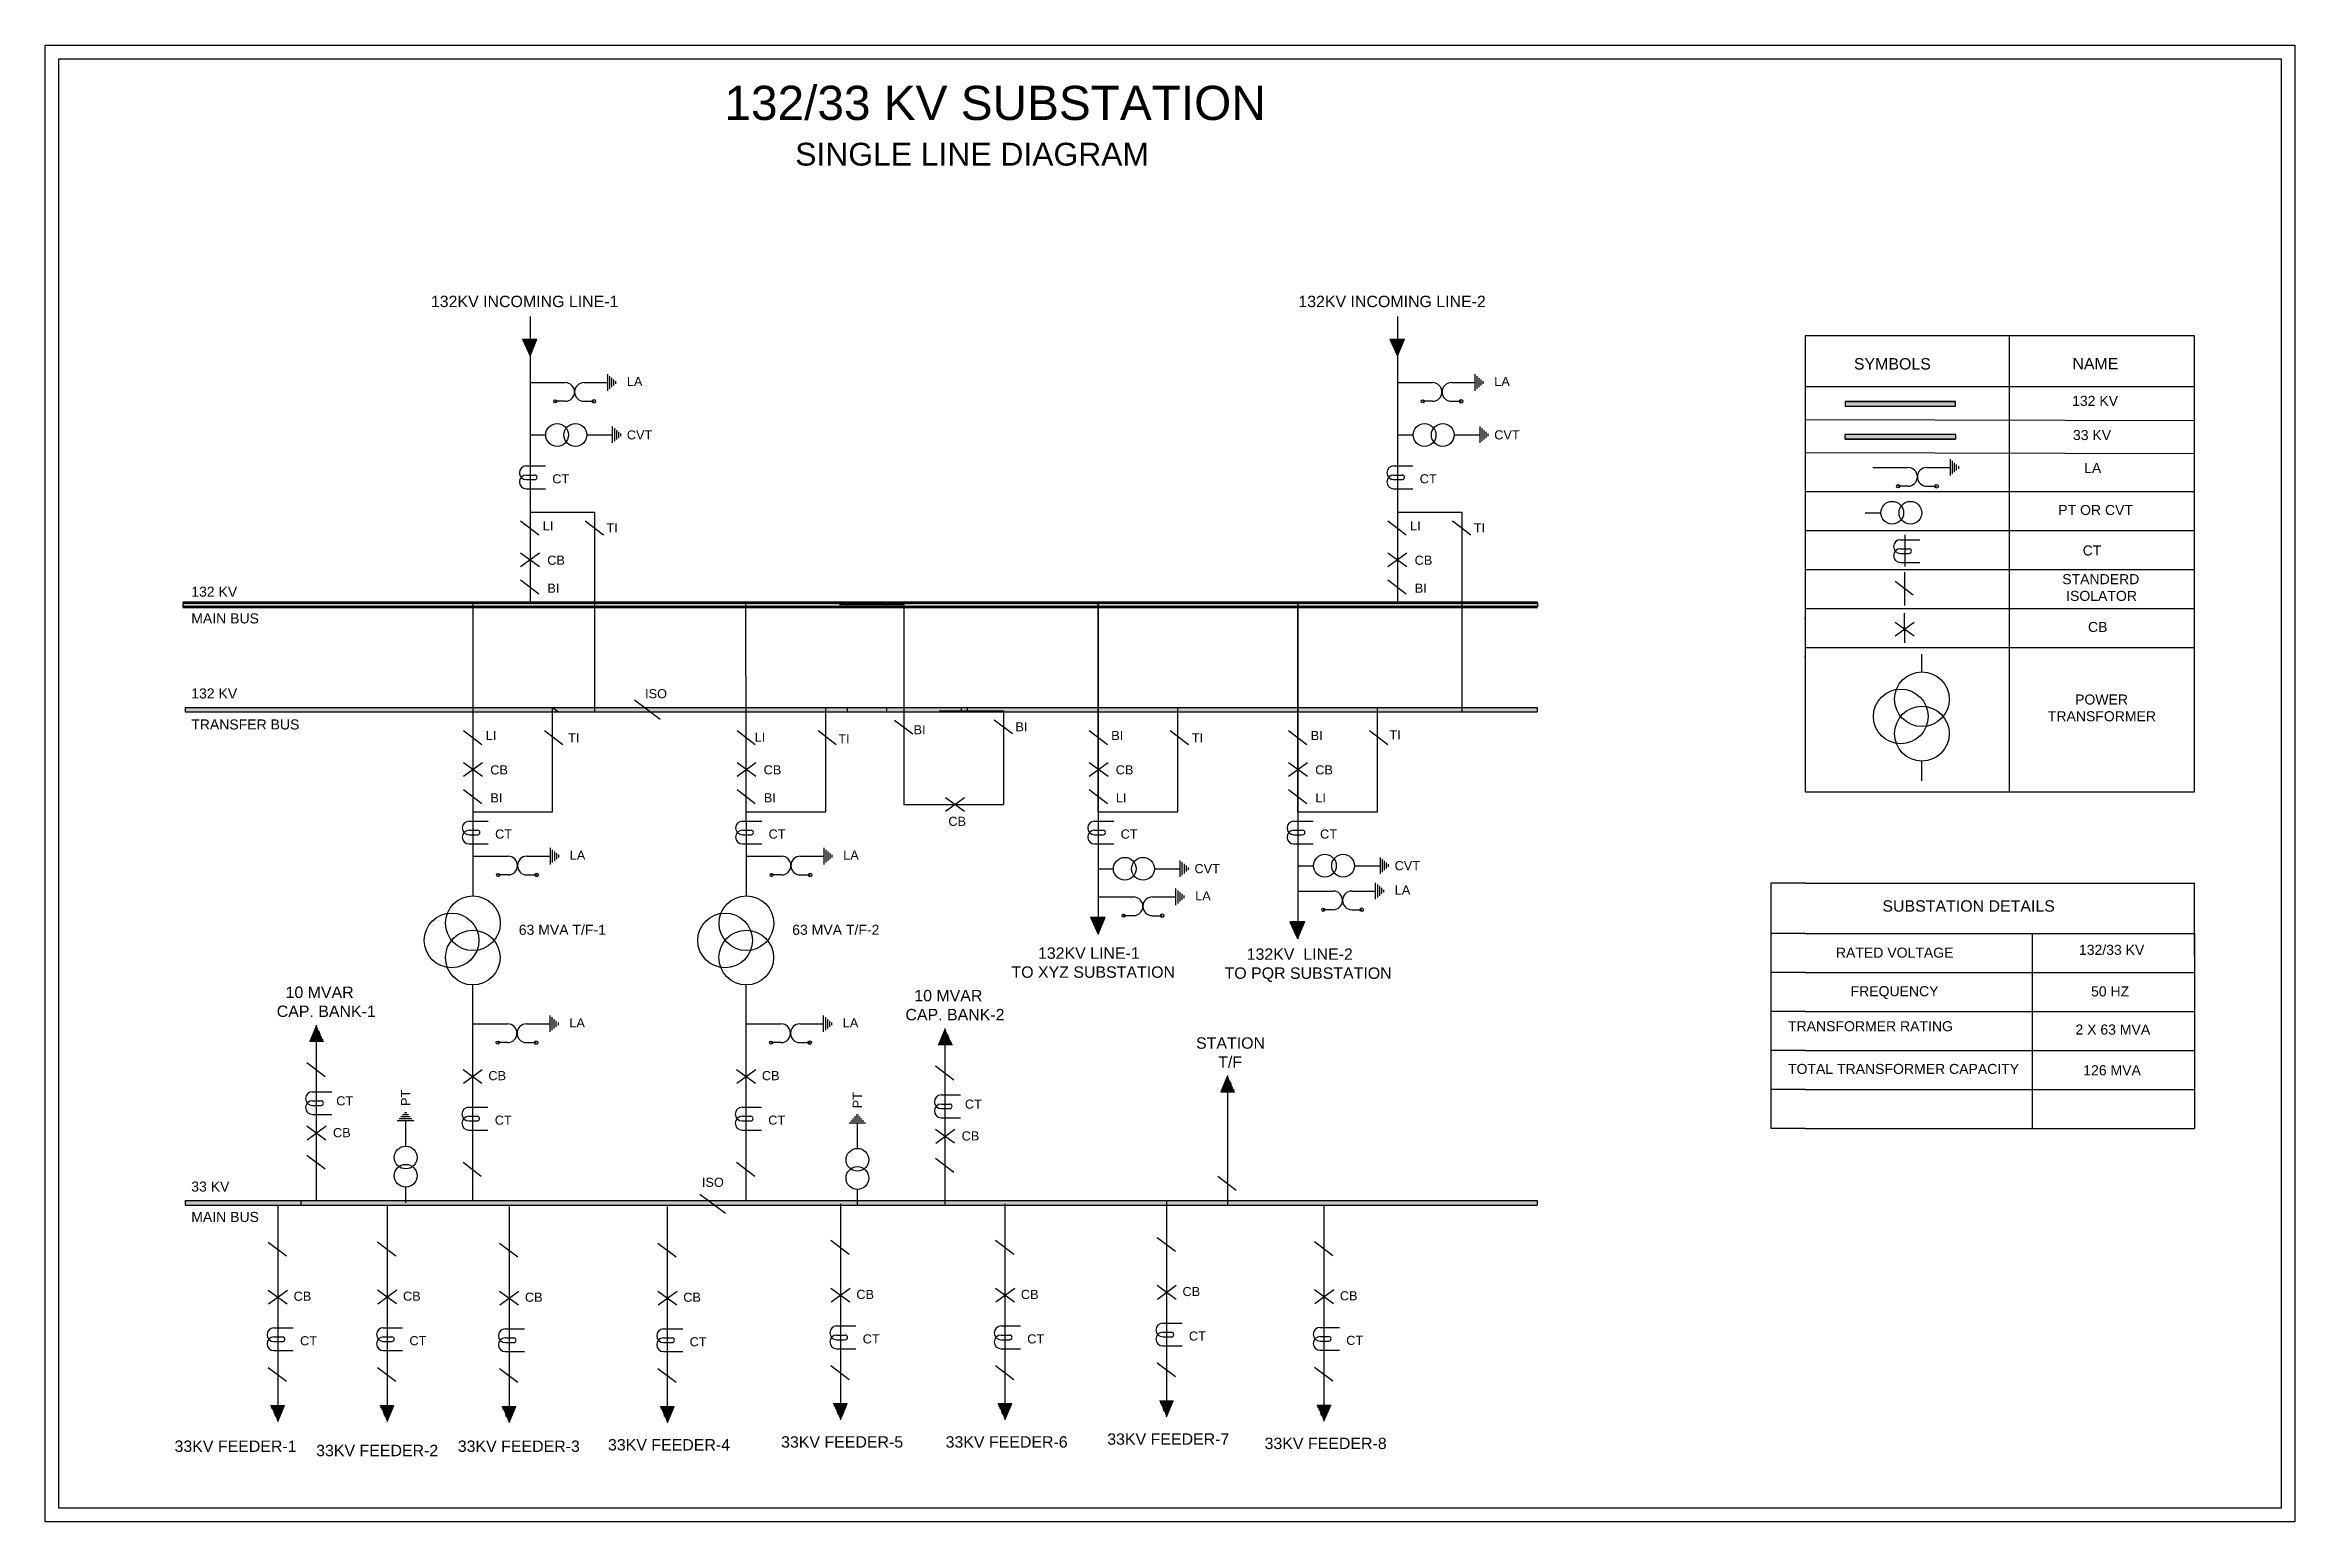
# Model space of a CAD drawing. Header units: millimetres. Extents: x 3217 to 8154, y 484 to 3724.
import ezdxf

# ---------------------------------------------------------------- set-up
doc = ezdxf.new("R2010")
doc.units = ezdxf.units.MM
doc.styles.get("Standard").update_dxf_attribs({"font": 'arial.ttf'})

msp = doc.modelspace()

# ---------------------------------------------------------------- texts
at = {"color": 5, "insert": (4707.6, 3634.2), "char_height": 75, "attachment_point": 1}
msp.add_mtext_dynamic_manual_height_columns('\\A1;132/33 KV SUBSTATION\\P{\\H0.66667x;        SINGLE LINE DIAGRAM}', width=1486.143, gutter_width=12.5, heights=[508.2], dxfattribs=at)
at = {"color": 242, "true_color": 0xcd2027, "attachment_point": 1}
for s, width, gutter_width, heights, insert, char_height in [('{\\C5;132KV INCOMING LINE-1}', 443.012, 195, [150], (4063.4, 3173.7), 25), ('{\\C5;132KV INCOMING LINE-2}', 443.012, 195, [150], (5966.8, 3173.7), 25), ('{\\C5;SYMBOLS}', 443.012, 195, [150], (7185.9, 3036.8), 25), ('{\\C5;NAME}', 443.012, 195, [150], (7665.4, 3037.3), 25), ('{\\C5;LA}', 18.506, 12.5, [0], (4493.3, 2995.5), 20), ('{\\C5;LA}', 18.506, 12.5, [0], (6396.7, 2995.5), 20), ('{\\C5;132 KV}', 224.898, 12.5, [58.2], (7664.7, 2954.1), 22), ('{\\C5;CVT}', 18.506, 12.5, [0], (4493.3, 2878.5), 20), ('{\\C5;CVT}', 18.506, 12.5, [0], (6396.7, 2878.5), 20), ('{\\C5;33 KV}', 224.898, 12.5, [58.2], (7666.6, 2879.1), 22), ('{\\C5;CT}', 18.506, 12.5, [0], (4329.8, 2782.1), 20), ('{\\C5;CT}', 18.506, 12.5, [0], (6233.2, 2782.1), 20), ('{\\C5;LA}', 224.898, 12.5, [58.2], (7691.1, 2806.7), 22), ('{\\C5;LI}', 18.506, 12.5, [0], (4308.8, 2678.8), 20), ('{\\C5;TI}', 18.506, 12.5, [0], (4448.4, 2674.4), 20), ('{\\C5;LI}', 18.506, 12.5, [0], (6212.1, 2678.8), 20), ('{\\C5;TI}', 18.506, 12.5, [0], (6351.8, 2674.4), 20), ('{\\C5;PT OR CVT}', 224.898, 12.5, [58.2], (7634.4, 2714.7), 22), ('{\\C5;CT}', 224.898, 12.5, [58.2], (7688, 2625.9), 22), ('{\\C5;CB}', 18.506, 12.5, [0], (4318.6, 2603.5), 20), ('{\\C5;CB}', 18.506, 12.5, [0], (6222, 2603.5), 20), ('{\\C5;132 KV}', 224.898, 12.5, [58.2], (3537.5, 2535.4), 22), ('{\\C5;BI}', 18.506, 12.5, [0], (4318.9, 2542.1), 20), ('{\\C5;BI}', 18.506, 12.5, [0], (6222.3, 2542.1), 20), ('{\\C5;   }', 18.506, 12.5, [0], (7328.8, 2532.6), 20), ('{\\C5;STANDERD\\P ISOLATOR}', 264.512, 12.5, [118.3], (7643.1, 2563), 22), ('{\\C5;MAIN BUS}', 224.898, 12.5, [58.2], (3537.5, 2476.9), 22), ('{\\C5;CB}', 224.898, 12.5, [58.2], (7699.6, 2458.1), 22), ('{\\C5;132 KV}', 224.898, 12.5, [58.2], (3537.5, 2312.3), 22), ('{\\C5;ISO}', 18.506, 12.5, [0], (4533.3, 2310.8), 20), ('{\\C5;       POWER\\PTRANSFORMER}', 224.898, 12.5, [113.5], (7611.5, 2299), 22), ('{\\C5;TRANSFER BUS}', 261.919, 12.5, [95.2], (3537.5, 2244.3), 22), ('{\\C5;BI}', 18.506, 12.5, [0], (5122.5, 2231.7), 20), ('{\\C5;BI}', 18.506, 12.5, [0], (5346, 2238.1), 20), ('{\\C5;LI}', 18.506, 12.5, [0], (4183.7, 2218.9), 20), ('{\\C5;TI}', 20, 12.5, [0], (4364.5, 2213.9), 20), ('{\\C5;LI}', 18.506, 12.5, [0], (4773.9, 2215.6), 20), ('{\\C5;TI}', 20, 12.5, [0], (4957.2, 2211.7), 20), ('{\\C5;BI}', 18.506, 12.5, [0], (5556.3, 2218.9), 20), ('{\\C5;TI}', 20, 12.5, [0], (5733, 2213.9), 20), ('{\\C5;BI}', 18.506, 12.5, [0], (5993.9, 2218.9), 20), ('{\\C5;TI}', 20, 12.5, [0], (6166.6, 2220.4), 20), ('{\\C5;CB}', 18.506, 12.5, [0], (4193.6, 2143.7), 20), ('{\\C5;CB}', 18.506, 12.5, [0], (4793.6, 2143.7), 20), ('{\\C5;CB}', 18.506, 12.5, [0], (5566.2, 2143.7), 20), ('{\\C5;CB}', 18.506, 12.5, [0], (6003.8, 2143.7), 20), ('{\\C5;BI}', 18.506, 12.5, [0], (4193.9, 2082.3), 20), ('{\\C5;BI}', 18.506, 12.5, [40.6], (4793.9, 2082.3), 20), ('{\\C5;LI}', 18.506, 12.5, [0], (5566.5, 2082.3), 20), ('{\\C5;LI}', 18.506, 12.5, [0], (6004.1, 2082.3), 20), ('{\\C5;CB}', 18.506, 12.5, [0], (5198.8, 2030.8), 20), ('{\\C5;CT}', 18.506, 12.5, [0], (4204.3, 2002.9), 20), ('{\\C5;CT}', 18.506, 12.5, [0], (4804.3, 2002.9), 20), ('{\\C5;CT}', 18.506, 12.5, [0], (5576.9, 2002.9), 20), ('{\\C5;CT}', 18.506, 12.5, [0], (6014.5, 2002.9), 20), ('{\\C5;LA}', 18.506, 12.5, [0], (4368, 1956.5), 20), ('{\\C5;LA}', 18.506, 12.5, [0], (4968.1, 1956.5), 20), ('{\\C5;CVT}', 18.506, 12.5, [0], (5738.9, 1927), 20), ('{\\C5;CVT}', 18.506, 12.5, [0], (6178, 1933.6), 20), ('{\\C5;LA}', 18.506, 12.5, [0], (6178.4, 1880.2), 20), ('{\\C5;LA}', 18.506, 12.5, [0], (5740.4, 1867.2), 20), ('\\pxt14;{\\C5;SUBSTATION DETAILS}', 443.012, 195, [150], (7248.5, 1847.6), 25), ('{\\C5;63 MVA T/F-1}', 250.508, 12.5, [73.3], (4256.2, 1793.9), 22), ('{\\C5;63 MVA T/F-2}', 250.508, 12.5, [73.3], (4856.2, 1793.9), 22), ('{\\C5;      132KV LINE-1\\PTO XYZ SUBSTATION}', 1000.899, 195, [186.1], (5337.3, 1744.3), 25), ('{\\C5;     132KV  LINE-2\\PTO PQR SUBSTATION}', 443.012, 195, [150], (5804.9, 1742), 25), ('{\\C5;RATED VOLTAGE}', 312.884, 12.5, [56.3], (7146.5, 1743.8), 22), ('\\A1;{\\C5;132/33 KV}', 224.898, 12.5, [124.7], (7679.7, 1749.9), 22), ('{\\C5;  10 MVAR\\PCAP. BANK-1}', 443.012, 195, [150], (3725.1, 1658.3), 25), ('{\\C5;  10 MVAR\\PCAP. BANK-2}', 443.012, 195, [150], (5104.7, 1651), 25), ('{\\C5;FREQUENCY}', 224.898, 12.5, [58.2], (7178.6, 1659.2), 22), ('{\\C5;50 HZ}', 224.898, 12.5, [58.2], (7706.3, 1658.7), 22), ('{\\C5;LA}', 18.506, 12.5, [0], (4367.1, 1588.8), 20), ('{\\C5;LA}', 18.506, 12.5, [0], (4967.1, 1588.8), 20), ('{\\C5;TRANSFORMER RATING}', 540.492, 12.5, [20.5], (7041.3, 1582.4), 22), ('{\\C5;STATION\\P     T/F}', 443.012, 195, [150], (5742.4, 1547), 25), ('{\\C5;2 X 63 MVA}', 224.898, 12.5, [58.2], (7672.1, 1575.1), 22), ('{\\C5;TOTAL TRANSFORMER CAPACITY}', 540.492, 12.5, [20.5], (7041.3, 1488.7), 22), ('{\\C5;126 MVA}', 224.898, 12.5, [58.2], (7689.2, 1485.8), 22), ('{\\C5;CB}', 18.506, 12.5, [0], (4189.5, 1473), 20), ('{\\C5;CB}', 18.506, 12.5, [0], (4789.6, 1473), 20), ('{\\C5;CT}', 18.506, 12.5, [0], (3855.6, 1417.7), 20), ('{\\C5;CT}', 18.506, 12.5, [0], (5235.1, 1410.5), 20), ('{\\C5;CB}', 18.506, 12.5, [0], (3848.5, 1347.9), 20), ('{\\C5;CT}', 18.506, 12.5, [0], (4203.6, 1375.4), 20), ('{\\C5;CT}', 18.506, 12.5, [0], (4803.6, 1375.4), 20), ('{\\C5;CB}', 18.506, 12.5, [0], (5228, 1340.7), 20), ('{\\C5;ISO}', 18.506, 12.5, [0], (4658, 1239), 20), ('{\\C5;33 KV}', 224.898, 12.5, [58.2], (3537.5, 1230.7), 22), ('{\\C5;MAIN BUS}', 224.898, 12.5, [58.2], (3537.5, 1164), 22), ('{\\C5;CB}', 18.506, 12.5, [0], (3762.1, 989.1), 20), ('{\\C5;CB}', 18.506, 12.5, [0], (4002.2, 989.3), 20), ('{\\C5;CB}', 18.506, 12.5, [0], (4996.9, 993.1), 20), ('{\\C5;CB}', 18.506, 12.5, [0], (5357.9, 993.1), 20), ('{\\C5;CB}', 18.506, 12.5, [0], (5712.6, 999.4), 20), ('{\\C5;CB}', 18.506, 12.5, [0], (6057.9, 990), 20), ('{\\C5;CB}', 18.506, 12.5, [0], (4269.7, 986.9), 20), ('{\\C5;CB}', 18.506, 12.5, [0], (4617.1, 986.9), 20), ('{\\C5;CT}', 18.506, 12.5, [0], (3776.2, 891.4), 20), ('{\\C5;CT}', 18.506, 12.5, [0], (4016.2, 891.6), 20), ('{\\C5;CT}', 18.506, 12.5, [0], (4631.1, 889.2), 20), ('{\\C5;CT}', 18.506, 12.5, [0], (5010.9, 895.5), 20), ('{\\C5;CT}', 18.506, 12.5, [0], (5371.9, 895.5), 20), ('{\\C5;CT}', 18.506, 12.5, [0], (5726.6, 901.8), 20), ('{\\C5;CT}', 18.506, 12.5, [0], (6071.9, 892.3), 20), ('{\\C5;33KV FEEDER-1}', 443.012, 195, [150], (3500.8, 662.6), 25), ('{\\C5;33KV FEEDER-2}', 443.012, 195, [150], (3811.6, 653.2), 25), ('{\\C5;33KV FEEDER-3}', 443.012, 195, [150], (4122.4, 662.6), 25), ('{\\C5;33KV FEEDER-4}', 443.012, 195, [150], (4452, 665.7), 25), ('{\\C5;33KV FEEDER-5}', 443.012, 195, [150], (4831.8, 672), 25), ('{\\C5;33KV FEEDER-6}', 443.012, 195, [150], (5192.8, 672), 25), ('{\\C5;33KV FEEDER-7}', 443.012, 195, [150], (5547.5, 678.3), 25), ('{\\C5;33KV FEEDER-8}', 443.012, 195, [150], (5892.8, 668.8), 25)]:
    msp.add_mtext_dynamic_manual_height_columns(s, width=width, gutter_width=gutter_width, heights=heights, dxfattribs=dict(at, insert=insert, char_height=char_height))
at = {"color": 3, "char_height": 20, "attachment_point": 1, "rotation": 90}
for insert in [(3997.9, 1396.3), (4989, 1391.2)]:
    msp.add_mtext_dynamic_manual_height_columns('{\\C5;PT}', width=18.506, gutter_width=12.5, heights=[0], dxfattribs=dict(at, insert=insert))

# ---------------------------------------------------------------- hatches: boundary and pattern name
at = {"true_color": 0xcd2027}
h = msp.add_hatch(color=242, dxfattribs=at)
h.dxf.hatch_style = 1
h.paths.add_polyline_path([(4296.1, 3078.5), (4280.9, 3078.5), (4280.9, 3041.6)])
h.paths.add_polyline_path([(4280.9, 3078.5), (4264.3, 3078.5), (4280.9, 3041.6)])
h = msp.add_hatch(color=242, dxfattribs=at)
h.dxf.hatch_style = 1
h.paths.add_polyline_path([(6199.5, 3078.5), (6184.2, 3078.5), (6184.2, 3041.6)])
h.paths.add_polyline_path([(6184.2, 3078.5), (6167.7, 3078.5), (6184.2, 3041.6)])
h = msp.add_hatch(color=242, dxfattribs=at)
h.dxf.hatch_style = 1
h.paths.add_polyline_path([(4416.9, 2942.1, 1), (4424.7, 2942.1, 1)])
h.paths.add_polyline_path([(4332.9, 2942.1, 1), (4339.9, 2942.1, 1)])
h = msp.add_hatch(color=242, dxfattribs=at)
h.dxf.hatch_style = 1
h.paths.add_polyline_path([(6320.3, 2942.1, 1), (6328.1, 2942.1, 1)])
h.paths.add_polyline_path([(6243.2, 2942.1, 1), (6236.3, 2942.1, 1)])
h = msp.add_hatch(color=1)
h.dxf.hatch_style = 1
h.paths.add_polyline_path([(7408.5, 2869.2), (7167.1, 2869.2), (7167.1, 2859.2), (7408.5, 2859.2)])
h.paths.add_polyline_path([(7408.5, 2941.6), (7167.1, 2941.6), (7167.1, 2931.6), (7398.5, 2931.6), (7408.5, 2931.6)])
h = msp.add_hatch(color=3)
h.dxf.hatch_style = 1
h.paths.add_polyline_path([(7408.5, 2869.2), (7167.1, 2869.2), (7167.1, 2859.2), (7408.5, 2859.2)])
h = msp.add_hatch(color=242, dxfattribs=at)
h.dxf.hatch_style = 1
h.paths.add_polyline_path([(7363.4, 2755.8, 1), (7371.2, 2755.8, 1)])
h.paths.add_polyline_path([(7279.4, 2755.8, 1), (7286.4, 2755.8, 1)])
h = msp.add_hatch(color=242, dxfattribs=at)
h.dxf.hatch_style = 1
h.paths.add_polyline_path([(6491.6, 2491), (6491.6, 2501), (6325.9, 2501), (6325.9, 2491)])
h.paths.add_polyline_path([(4422.5, 2491), (4422.5, 2501), (3518.7, 2501), (3518.7, 2491)])
h = msp.add_hatch(color=242, dxfattribs=at)
h.dxf.hatch_style = 1
h.paths.add_polyline_path([(4422.5, 2501), (4422.5, 2491), (6325.9, 2491), (6325.9, 2501)])
h = msp.add_hatch(color=242, dxfattribs=at)
h.dxf.hatch_style = 1
h.paths.add_polyline_path([(6325.9, 2270.8), (4422.5, 2270.8), (4422.5, 2260.8), (6325.9, 2260.8)])
h.paths.add_polyline_path([(4422.5, 2270.8), (3524, 2270.8), (3524, 2260.8), (4422.5, 2260.8)])
h.paths.add_polyline_path([(6491, 2270.8), (6325.9, 2270.8), (6325.9, 2260.8), (6491, 2260.8)])
h = msp.add_hatch(color=242, dxfattribs=at)
h.dxf.hatch_style = 1
h.paths.add_polyline_path([(4291.6, 1903.1, 1), (4299.4, 1903.1, 1)])
h.paths.add_polyline_path([(4207.6, 1903.1, 1), (4214.6, 1903.1, 1)])
h = msp.add_hatch(color=242, dxfattribs=at)
h.dxf.hatch_style = 1
h.paths.add_polyline_path([(4891.6, 1903.1, 1), (4899.4, 1903.1, 1)])
h.paths.add_polyline_path([(4807.6, 1903.1, 1), (4814.6, 1903.1, 1)])
h = msp.add_hatch(color=242, dxfattribs=at)
h.dxf.hatch_style = 1
h.paths.add_polyline_path([(6102, 1826.8, 1), (6109.8, 1826.8, 1)])
h.paths.add_polyline_path([(6018, 1826.8, 1), (6025, 1826.8, 1)])
h = msp.add_hatch(color=242, dxfattribs=at)
h.dxf.hatch_style = 1
h.paths.add_polyline_path([(5542.7, 1810.4), (5527.4, 1810.4), (5527.4, 1773.5)])
h.paths.add_polyline_path([(5527.4, 1810.4), (5510.9, 1810.4), (5527.4, 1773.5)])
h = msp.add_hatch(color=242, dxfattribs=at)
h.dxf.hatch_style = 1
h.paths.add_polyline_path([(5664, 1813.8, 1), (5671.7, 1813.8, 1)])
h.paths.add_polyline_path([(5579.9, 1813.8, 1), (5586.9, 1813.8, 1)])
h = msp.add_hatch(color=242, dxfattribs=at)
h.dxf.hatch_style = 1
h.paths.add_polyline_path([(5980, 1800.7), (5964.7, 1800.7), (5964.7, 1763.8)])
h.paths.add_polyline_path([(5964.7, 1800.7), (5948.2, 1800.7), (5964.7, 1763.8)])
h = msp.add_hatch(color=242, dxfattribs=at)
h.dxf.hatch_style = 1
h.paths.add_polyline_path([(5981.1, 1801.3), (5965.8, 1801.3), (5965.8, 1764.3)])
h.paths.add_polyline_path([(5965.8, 1801.3), (5949.3, 1801.3), (5965.8, 1764.3)])
h = msp.add_hatch(color=3)
h.dxf.hatch_style = 1
h.paths.add_polyline_path([(3796.5, 1537), (3811.8, 1537), (3811.8, 1574)])
h.paths.add_polyline_path([(3811.8, 1537), (3828.3, 1537), (3811.8, 1574)])
h = msp.add_hatch(color=3)
h.dxf.hatch_style = 1
h.paths.add_polyline_path([(3828.1, 1537.5), (3812.3, 1573), (3797.6, 1537.5)])
h = msp.add_hatch(color=3)
h.dxf.hatch_style = 1
h.paths.add_polyline_path([(3797.6, 1537.5), (3828.1, 1537.5), (3812.3, 1573)])
h = msp.add_hatch()
h.set_pattern_fill('ANGLE', color=3, angle=180)
h.set_pattern_definition([(180, (7590.21, 2287.0074), (-9e-16, -6.985), [5.08, -1.905]), (270, (7590.21, 2287.0074), (6.985, -1e-15), [5.08, -1.905])])
h.paths.add_polyline_path([(3828.1, 1537.5), (3812.3, 1573), (3797.6, 1537.5)])
h = msp.add_hatch(color=3)
h.dxf.hatch_style = 1
h.paths.add_polyline_path([(4290.7, 1535.4, 1), (4298.4, 1535.4, 1)])
h.paths.add_polyline_path([(4206.6, 1535.4, 1), (4213.6, 1535.4, 1)])
h = msp.add_hatch(color=3)
h.dxf.hatch_style = 1
h.paths.add_polyline_path([(4890.7, 1535.4, 1), (4898.5, 1535.4, 1)])
h.paths.add_polyline_path([(4806.7, 1535.4, 1), (4813.7, 1535.4, 1)])
h = msp.add_hatch(color=3)
h.dxf.hatch_style = 1
h.paths.add_polyline_path([(5176.1, 1529.7), (5191.3, 1529.7), (5191.3, 1566.7)])
h.paths.add_polyline_path([(5191.3, 1529.7), (5207.9, 1529.7), (5191.3, 1566.7)])
h = msp.add_hatch(color=3)
h.dxf.hatch_style = 1
h.paths.add_polyline_path([(5207.6, 1530.3), (5191.8, 1565.7), (5177.2, 1530.3)])
h = msp.add_hatch(color=3)
h.dxf.hatch_style = 1
h.paths.add_polyline_path([(5177.2, 1530.3), (5207.6, 1530.3), (5191.8, 1565.7)])
h = msp.add_hatch()
h.set_pattern_fill('ANGLE', color=3, angle=180)
h.set_pattern_definition([(180, (8969.746, 2279.7656), (-9e-16, -6.985), [5.08, -1.905]), (270, (8969.746, 2279.7656), (6.985, -1e-15), [5.08, -1.905])])
h.paths.add_polyline_path([(5207.6, 1530.3), (5191.8, 1565.7), (5177.2, 1530.3)])
h = msp.add_hatch(color=3)
h.dxf.hatch_style = 1
h.paths.add_polyline_path([(5795.9, 1426.4), (5811.2, 1426.4), (5811.2, 1463.4)])
h.paths.add_polyline_path([(5811.2, 1426.4), (5827.7, 1426.4), (5811.2, 1463.4)])
h = msp.add_hatch(color=3)
h.dxf.hatch_style = 1
h.paths.add_polyline_path([(5827.5, 1427), (5811.6, 1462.4), (5797, 1427)])
h = msp.add_hatch(color=3)
h.dxf.hatch_style = 1
h.paths.add_polyline_path([(5797, 1427), (5827.5, 1427), (5811.6, 1462.4)])
h = msp.add_hatch()
h.set_pattern_fill('ANGLE', color=3, angle=180)
h.set_pattern_definition([(180, (9589.578, 2176.465), (-9e-16, -6.985), [5.08, -1.905]), (270, (9589.578, 2176.465), (6.985, -1e-15), [5.08, -1.905])])
h.paths.add_polyline_path([(5827.5, 1427), (5811.6, 1462.4), (5797, 1427)])
h = msp.add_hatch(color=3)
h.dxf.hatch_style = 1
h.paths.add_polyline_path([(6491, 1189), (3524, 1189), (3524, 1179), (6491, 1179)])
h = msp.add_hatch(color=3)
h.dxf.hatch_style = 1
h.paths.add_polyline_path([(4977.8, 744.1), (4962.6, 744.1), (4962.6, 707.1)])
h.paths.add_polyline_path([(4962.6, 744.1), (4946, 744.1), (4962.6, 707.1)])
h = msp.add_hatch(color=3)
h.dxf.hatch_style = 1
h.paths.add_polyline_path([(4946.3, 743.5), (4962.1, 708.1), (4976.8, 743.5)])
h = msp.add_hatch(color=3)
h.dxf.hatch_style = 1
h.paths.add_polyline_path([(4976.8, 743.5), (4946.3, 743.5), (4962.1, 708.1)])
h = msp.add_hatch()
h.set_pattern_fill('ANGLE', color=3)
h.set_pattern_definition([(0, (1184.1744, -5.946), (0, 6.985), [5.08, -1.905]), (90, (1184.1744, -5.946), (-6.985, 4e-16), [5.08, -1.905])])
h.paths.add_polyline_path([(4946.3, 743.5), (4962.1, 708.1), (4976.8, 743.5)])
h = msp.add_hatch(color=3)
h.dxf.hatch_style = 1
h.paths.add_polyline_path([(5338.8, 744.1), (5323.6, 744.1), (5323.6, 707.1)])
h.paths.add_polyline_path([(5323.6, 744.1), (5307, 744.1), (5323.6, 707.1)])
h = msp.add_hatch(color=3)
h.dxf.hatch_style = 1
h.paths.add_polyline_path([(5307.3, 743.5), (5323.1, 708.1), (5337.8, 743.5)])
h = msp.add_hatch(color=3)
h.dxf.hatch_style = 1
h.paths.add_polyline_path([(5337.8, 743.5), (5307.3, 743.5), (5323.1, 708.1)])
h = msp.add_hatch()
h.set_pattern_fill('ANGLE', color=3)
h.set_pattern_definition([(0, (1545.1704, -5.946), (0, 6.985), [5.08, -1.905]), (90, (1545.1704, -5.946), (-6.985, 4e-16), [5.08, -1.905])])
h.paths.add_polyline_path([(5307.3, 743.5), (5323.1, 708.1), (5337.8, 743.5)])
h = msp.add_hatch(color=3)
h.dxf.hatch_style = 1
h.paths.add_polyline_path([(5693.6, 750.4), (5678.3, 750.4), (5678.3, 713.4)])
h.paths.add_polyline_path([(5678.3, 750.4), (5661.8, 750.4), (5678.3, 713.4)])
h = msp.add_hatch(color=3)
h.dxf.hatch_style = 1
h.paths.add_polyline_path([(5662, 749.8), (5677.8, 714.4), (5692.5, 749.8)])
h = msp.add_hatch(color=3)
h.dxf.hatch_style = 1
h.paths.add_polyline_path([(5692.5, 749.8), (5662, 749.8), (5677.8, 714.4)])
h = msp.add_hatch()
h.set_pattern_fill('ANGLE', color=3)
h.set_pattern_definition([(0, (1899.886, 0.327), (0, 6.985), [5.08, -1.905]), (90, (1899.886, 0.327), (-6.985, 4e-16), [5.08, -1.905])])
h.paths.add_polyline_path([(5662, 749.8), (5677.8, 714.4), (5692.5, 749.8)])
h = msp.add_hatch(color=3)
h.dxf.hatch_style = 1
h.paths.add_polyline_path([(6038.9, 740.9), (6023.6, 740.9), (6023.6, 704)])
h.paths.add_polyline_path([(6023.6, 740.9), (6007.1, 740.9), (6023.6, 704)])
h = msp.add_hatch(color=3)
h.dxf.hatch_style = 1
h.paths.add_polyline_path([(3743.1, 740), (3727.8, 740), (3727.8, 703.1)])
h.paths.add_polyline_path([(3727.8, 740), (3711.3, 740), (3727.8, 703.1)])
h = msp.add_hatch(color=3)
h.dxf.hatch_style = 1
h.paths.add_polyline_path([(3711.5, 739.5), (3727.4, 704), (3742, 739.5)])
h = msp.add_hatch(color=3)
h.dxf.hatch_style = 1
h.paths.add_polyline_path([(3742, 739.5), (3711.5, 739.5), (3727.4, 704)])
h = msp.add_hatch()
h.set_pattern_fill('ANGLE', color=3)
h.set_pattern_definition([(0, (-50.573, -10), (0, 6.985), [5.08, -1.905]), (90, (-50.573, -10), (-6.985, 4e-16), [5.08, -1.905])])
h.paths.add_polyline_path([(3711.5, 739.5), (3727.4, 704), (3742, 739.5)])
h = msp.add_hatch(color=3)
h.dxf.hatch_style = 1
h.paths.add_polyline_path([(3983.1, 740.2), (3967.8, 740.2), (3967.8, 703.2)])
h.paths.add_polyline_path([(3967.8, 740.2), (3951.3, 740.2), (3967.8, 703.2)])
h = msp.add_hatch(color=3)
h.dxf.hatch_style = 1
h.paths.add_polyline_path([(3951.6, 739.7), (3967.4, 704.2), (3982, 739.7)])
h = msp.add_hatch(color=3)
h.dxf.hatch_style = 1
h.paths.add_polyline_path([(3982, 739.7), (3951.6, 739.7), (3967.4, 704.2)])
h = msp.add_hatch()
h.set_pattern_fill('ANGLE', color=3)
h.set_pattern_definition([(0, (189.445, -9.8125), (0, 6.985), [5.08, -1.905]), (90, (189.445, -9.8125), (-6.985, 4e-16), [5.08, -1.905])])
h.paths.add_polyline_path([(3951.6, 739.7), (3967.4, 704.2), (3982, 739.7)])
h = msp.add_hatch(color=3)
h.dxf.hatch_style = 1
h.paths.add_polyline_path([(4250.7, 737.8), (4235.4, 737.8), (4235.4, 700.8)])
h.paths.add_polyline_path([(4235.4, 737.8), (4218.9, 737.8), (4235.4, 700.8)])
h = msp.add_hatch(color=3)
h.dxf.hatch_style = 1
h.paths.add_polyline_path([(4219.1, 737.3), (4234.9, 701.8), (4249.6, 737.3)])
h = msp.add_hatch(color=3)
h.dxf.hatch_style = 1
h.paths.add_polyline_path([(4249.6, 737.3), (4219.1, 737.3), (4234.9, 701.8)])
h = msp.add_hatch()
h.set_pattern_fill('ANGLE', color=3)
h.set_pattern_definition([(0, (456.995, -12.219), (0, 6.985), [5.08, -1.905]), (90, (456.995, -12.219), (-6.985, 4e-16), [5.08, -1.905])])
h.paths.add_polyline_path([(4219.1, 737.3), (4234.9, 701.8), (4249.6, 737.3)])
h = msp.add_hatch(color=3)
h.dxf.hatch_style = 1
h.paths.add_polyline_path([(4598, 737.8), (4582.7, 737.8), (4582.7, 700.8)])
h.paths.add_polyline_path([(4582.7, 737.8), (4566.2, 737.8), (4582.7, 700.8)])
h = msp.add_hatch(color=3)
h.dxf.hatch_style = 1
h.paths.add_polyline_path([(4566.5, 737.3), (4582.3, 701.8), (4596.9, 737.3)])
h = msp.add_hatch(color=3)
h.dxf.hatch_style = 1
h.paths.add_polyline_path([(4596.9, 737.3), (4566.5, 737.3), (4582.3, 701.8)])
h = msp.add_hatch()
h.set_pattern_fill('ANGLE', color=3)
h.set_pattern_definition([(0, (804.347, -12.219), (0, 6.985), [5.08, -1.905]), (90, (804.347, -12.219), (-6.985, 4e-16), [5.08, -1.905])])
h.paths.add_polyline_path([(4566.5, 737.3), (4582.3, 701.8), (4596.9, 737.3)])
h = msp.add_hatch(color=3)
h.dxf.hatch_style = 1
h.paths.add_polyline_path([(6007.3, 740.4), (6023.1, 705), (6037.8, 740.4)])
h = msp.add_hatch(color=3)
h.dxf.hatch_style = 1
h.paths.add_polyline_path([(6037.8, 740.4), (6007.3, 740.4), (6023.1, 705)])
h = msp.add_hatch()
h.set_pattern_fill('ANGLE', color=3)
h.set_pattern_definition([(0, (2245.184, -9.0824), (0, 6.985), [5.08, -1.905]), (90, (2245.184, -9.0824), (-6.985, 4e-16), [5.08, -1.905])])
h.paths.add_polyline_path([(6007.3, 740.4), (6023.1, 705), (6037.8, 740.4)])

# ---------------------------------------------------------------- linework, layer by layer
at = {"color": 242, "true_color": 0xcd2027}
for p, q in [((4280.9, 3127.9), (4280.9, 2501)), ((6184.2, 3127.9), (6184.2, 2501)), ((4264.3, 3078.5), (4280.9, 3041.6)), ((4280.9, 3041.6), (4296.1, 3078.5)), ((6167.7, 3078.5), (6184.2, 3041.6)), ((6184.2, 3041.6), (6199.5, 3078.5)), ((4280.9, 2983.2), (4358.1, 2983.2)), ((4399.2, 2983.2), (4450.6, 2983.2)), ((4450.6, 3001.4), (4450.6, 2965.4)), ((4450.6, 3001.4), (4450.6, 2965.4)), ((4455.1, 2997.6), (4455.1, 2969.2)), ((4455.1, 2997.6), (4455.1, 2969.2)), ((4459.6, 2993.7), (4459.6, 2973)), ((4459.6, 2993.7), (4459.6, 2973)), ((4464.1, 2989.9), (4464.1, 2976.8)), ((4464.1, 2989.9), (4464.1, 2976.8)), ((4468.6, 2986.1), (4468.6, 2980.6)), ((4468.6, 2986.1), (4468.6, 2980.6)), ((6184.2, 2983.2), (6261.5, 2983.2)), ((6302.6, 2983.2), (6354, 2983.2)), ((6354, 3001.4), (6354, 2965.4)), ((6354, 3001.4), (6354, 2965.4)), ((6358.5, 2997.6), (6358.5, 2969.2)), ((6358.5, 2997.6), (6358.5, 2969.2)), ((6363, 2993.7), (6363, 2973)), ((6363, 2993.7), (6363, 2973)), ((6367.5, 2989.9), (6367.5, 2976.8)), ((6367.5, 2989.9), (6367.5, 2976.8)), ((6372, 2986.1), (6372, 2980.6)), ((6372, 2986.1), (6372, 2980.6)), ((4358.1, 2942.1), (4336.4, 2942.1)), ((4399.2, 2942.1), (4420.8, 2942.1)), ((4399.2, 2942.1), (4399.2, 2942.1)), ((6261.5, 2942.1), (6239.8, 2942.1)), ((6302.6, 2942.1), (6324.2, 2942.1)), ((6302.6, 2942.1), (6302.6, 2942.1)), ((4280.9, 2868.3), (4315.4, 2868.3)), ((4405.4, 2868.3), (4461.4, 2868.3)), ((4461.4, 2886.7), (4461.4, 2850.7)), ((4465.9, 2882.9), (4465.9, 2854.5)), ((4470.4, 2879), (4470.4, 2858.3)), ((4474.9, 2875.2), (4474.9, 2862.1)), ((4479.4, 2871.4), (4479.4, 2865.9)), ((6184.2, 2868.3), (6218.8, 2868.3)), ((6308.8, 2868.3), (6364.8, 2868.3)), ((6364.8, 2886.7), (6364.8, 2850.7)), ((6369.3, 2882.9), (6369.3, 2854.5)), ((6373.8, 2879), (6373.8, 2858.3)), ((6378.3, 2875.2), (6378.3, 2862.1)), ((6382.8, 2871.4), (6382.8, 2865.9)), ((7397.1, 2815.1), (7397.1, 2779.1)), ((7397.1, 2815.1), (7397.1, 2779.1)), ((4272.6, 2800.4), (4314.9, 2800.4)), ((4272.6, 2780.4), (4291.5, 2780.4)), ((4272.6, 2770.4), (4291.5, 2770.4)), ((6176, 2800.4), (6218.3, 2800.4)), ((6176, 2780.4), (6194.9, 2780.4)), ((6176, 2770.4), (6194.9, 2770.4)), ((7227.4, 2796.9), (7304.6, 2796.9)), ((7345.7, 2796.9), (7397.1, 2796.9)), ((7401.6, 2811.3), (7401.6, 2782.9)), ((7401.6, 2811.3), (7401.6, 2782.9)), ((7406.1, 2807.5), (7406.1, 2786.7)), ((7406.1, 2807.5), (7406.1, 2786.7)), ((7410.6, 2803.6), (7410.6, 2790.5)), ((7410.6, 2803.6), (7410.6, 2790.5)), ((7415.1, 2799.8), (7415.1, 2794.3)), ((7415.1, 2799.8), (7415.1, 2794.3)), ((4272.6, 2750.4), (4314.9, 2750.4)), ((6176, 2750.4), (6218.3, 2750.4)), ((7304.6, 2755.8), (7282.9, 2755.8)), ((7345.7, 2755.8), (7367.3, 2755.8)), ((7345.7, 2755.8), (7345.7, 2755.8)), ((4260.1, 2679.7), (4300.2, 2649.5)), ((4280.9, 2699.2), (4422.5, 2699.2)), ((4401.7, 2679.7), (4441.9, 2649.5)), ((4422.5, 2699.2), (4422.5, 2260.8)), ((6163.5, 2679.7), (6203.6, 2649.5)), ((6184.2, 2699.2), (6325.9, 2699.2)), ((6305.1, 2679.7), (6345.2, 2649.5)), ((6325.9, 2699.2), (6325.9, 2260.8)), ((7210.4, 2697.6), (7244.9, 2697.6)), ((7288, 2638.6), (7330.3, 2638.6)), ((7288, 2618.6), (7307, 2618.6)), ((4260.1, 2609.6), (4260.1, 2609.6)), ((4260.1, 2579.5), (4301.6, 2609.6)), ((4260.1, 2609.6), (4301.6, 2579.5)), ((6163.5, 2609.6), (6163.5, 2609.6)), ((6163.5, 2579.5), (6205, 2609.6)), ((6163.5, 2609.6), (6205, 2579.5)), ((7288, 2608.6), (7307, 2608.6)), ((7288, 2588.6), (7330.3, 2588.6)), ((4260.1, 2550.2), (4300.2, 2520)), ((6163.5, 2550.2), (6203.6, 2520)), ((7276.1, 2547.7), (7316.2, 2517.5)), ((7296.8, 2567.1), (7296.8, 2494.2)), ((3518.7, 2501), (3518.7, 2491)), ((3990.4, 2501), (3990.4, 2501)), ((4155.6, 2501), (4155.6, 1857.3)), ((4755.6, 1857.3), (4754.7, 2501)), ((4959.7, 2496.2), (5101.3, 2496.2)), ((4976.8, 2501), (4976.8, 2491)), ((5063.2, 2501), (5063.2, 2491)), ((5101.3, 2496.2), (5101.3, 2057.8)), ((5527.9, 2041.7), (5527.9, 2501)), ((5527.9, 2501), (5527.9, 1774.3)), ((5965.5, 2041.7), (5965.5, 2501)), ((5965.5, 2501), (5965.5, 1763.4)), ((6491.6, 2501), (6491.6, 2491)), ((7276.3, 2427.8), (7317.8, 2458)), ((7276.3, 2458), (7317.8, 2427.9)), ((7335, 2348.6), (7335, 2387.5)), ((4510.5, 2287.3), (4566.6, 2245.1)), ((3524, 2270.8), (6491, 2270.8)), ((3524, 2270.8), (3524, 2260.8)), ((3524, 2260.8), (6491, 2260.8)), ((4330.1, 2041.7), (4330.1, 2270.8)), ((4330.1, 2270.8), (4343.4, 2260.8)), ((4330.1, 2270.8), (4343.4, 2260.8)), ((4330.1, 2270.8), (4343.4, 2260.8)), ((4930.2, 2041.7), (4930.2, 2270.8)), ((4976.8, 2270.8), (4976.8, 2260.8)), ((5063.2, 2270.8), (5063.2, 2260.8)), ((5080.5, 2242.6), (5120.7, 2212.4)), ((5178.5, 2262.9), (5320.1, 2262.9)), ((5227.8, 2260.8), (5227.8, 2270.8)), ((5240.7, 2260.8), (5240.7, 2270.8)), ((5299.3, 2243.4), (5339.5, 2213.2)), ((5320.1, 2262.9), (5320.1, 2057.8)), ((5702.7, 2041.7), (5702.7, 2270.8)), ((6140.3, 2041.7), (6140.3, 2270.8)), ((6491, 2270.8), (6491, 2260.8)), ((4135.1, 2219.8), (4175.2, 2189.6)), ((4312.9, 2219.8), (4353, 2189.6)), ((4735.1, 2219.8), (4775.2, 2189.6)), ((4912.9, 2219.8), (4953, 2189.6)), ((5507.7, 2219.8), (5547.8, 2189.6)), ((5685.5, 2219.8), (5725.6, 2189.6)), ((5945.3, 2219.8), (5985.4, 2189.6)), ((6123.1, 2219.8), (6163.2, 2189.6)), ((4135.1, 2149.8), (4135.1, 2149.8)), ((4135.1, 2119.6), (4176.6, 2149.8)), ((4135.1, 2149.8), (4176.6, 2119.7)), ((4735.1, 2149.8), (4735.1, 2149.8)), ((4735.1, 2119.6), (4776.6, 2149.8)), ((4735.1, 2149.8), (4776.6, 2119.7)), ((5507.7, 2149.8), (5507.7, 2149.8)), ((5507.7, 2119.6), (5549.2, 2149.8)), ((5507.7, 2149.8), (5549.2, 2119.7)), ((5945.3, 2149.8), (5945.3, 2149.8)), ((5945.3, 2119.6), (5986.8, 2149.8)), ((5945.3, 2149.8), (5986.8, 2119.7)), ((4135.1, 2090.3), (4175.2, 2060.1)), ((4735.1, 2090.3), (4775.2, 2060.1)), ((5507.7, 2090.3), (5547.8, 2060.1)), ((5945.3, 2090.3), (5985.4, 2060.1)), ((4155.3, 2041.7), (4330.1, 2041.7)), ((4755.4, 2041.7), (4930.2, 2041.7)), ((5101.3, 2057.8), (5320.1, 2057.8)), ((5192.6, 2073.1), (5192.6, 2073.1)), ((5192.6, 2042.9), (5234.1, 2073.1)), ((5192.6, 2073.1), (5234.1, 2043)), ((5527.9, 2041.7), (5702.7, 2041.7)), ((5965.5, 2041.7), (6140.3, 2041.7)), ((4147, 2021.2), (4189.4, 2021.2)), ((4147, 2001.2), (4166, 2001.2)), ((4147, 1991.2), (4166, 1991.2)), ((4747.1, 2021.2), (4789.4, 2021.2)), ((4747.1, 2001.2), (4766, 2001.2)), ((4747.1, 1991.2), (4766, 1991.2)), ((5519.6, 2021.2), (5562, 2021.2)), ((5519.6, 2001.2), (5538.6, 2001.2)), ((5519.6, 1991.2), (5538.6, 1991.2)), ((5957.2, 2021.2), (5999.5, 2021.2)), ((5957.2, 2001.2), (5976.2, 2001.2)), ((5957.2, 1991.2), (5976.2, 1991.2)), ((4147, 1971.2), (4189.4, 1971.2)), ((4155.6, 1944.2), (4232.8, 1944.2)), ((4273.9, 1944.2), (4325.3, 1944.2)), ((4325.3, 1962.4), (4325.3, 1926.4)), ((4325.3, 1962.4), (4325.3, 1926.4)), ((4329.8, 1958.6), (4329.8, 1930.2)), ((4329.8, 1958.6), (4329.8, 1930.2)), ((4334.3, 1954.8), (4334.3, 1934)), ((4334.3, 1954.8), (4334.3, 1934)), ((4338.8, 1950.9), (4338.8, 1937.8)), ((4338.8, 1950.9), (4338.8, 1937.8)), ((4343.3, 1947.1), (4343.3, 1941.6)), ((4343.3, 1947.1), (4343.3, 1941.6)), ((4747.1, 1971.2), (4789.4, 1971.2)), ((4755.6, 1944.2), (4832.8, 1944.2)), ((4873.9, 1944.2), (4925.3, 1944.2)), ((4925.3, 1962.4), (4925.3, 1926.4)), ((4925.3, 1962.4), (4925.3, 1926.4)), ((4929.8, 1958.6), (4929.8, 1930.2)), ((4929.8, 1958.6), (4929.8, 1930.2)), ((4934.3, 1954.8), (4934.3, 1934)), ((4934.3, 1954.8), (4934.3, 1934)), ((4938.8, 1950.9), (4938.8, 1937.8)), ((4938.8, 1950.9), (4938.8, 1937.8)), ((4943.3, 1947.1), (4943.3, 1941.6)), ((4943.3, 1947.1), (4943.3, 1941.6)), ((5519.6, 1971.2), (5562, 1971.2)), ((5707, 1935.2), (5707, 1899.2)), ((5711.5, 1931.3), (5711.5, 1902.9)), ((5716, 1927.5), (5716, 1906.7)), ((5957.2, 1971.2), (5999.5, 1971.2)), ((6146.1, 1941.8), (6146.1, 1905.8)), ((6150.6, 1938), (6150.6, 1909.6)), ((6155.1, 1934.1), (6155.1, 1913.4)), ((6159.6, 1930.3), (6159.6, 1917.2)), ((6164.1, 1926.5), (6164.1, 1921)), ((4232.8, 1903.1), (4211.1, 1903.1)), ((4273.9, 1903.1), (4295.5, 1903.1)), ((4273.9, 1903.1), (4273.9, 1903.1)), ((4832.8, 1903.1), (4811.1, 1903.1)), ((4873.9, 1903.1), (4895.5, 1903.1)), ((4873.9, 1903.1), (4873.9, 1903.1)), ((5526.5, 1916.7), (5561, 1916.7)), ((5651, 1916.7), (5707, 1916.7)), ((5720.5, 1923.6), (5720.5, 1910.5)), ((5725, 1919.8), (5725, 1914.3)), ((5965.5, 1923.4), (6000.1, 1923.4)), ((6090.1, 1923.4), (6146.1, 1923.4)), ((6135.7, 1886.2), (6135.7, 1850.2)), ((6135.7, 1886.2), (6135.7, 1850.2)), ((6140.2, 1882.3), (6140.2, 1854)), ((6140.2, 1882.3), (6140.2, 1854)), ((6144.7, 1878.5), (6144.7, 1857.7)), ((6144.7, 1878.5), (6144.7, 1857.7)), ((5527.9, 1854.9), (5605.2, 1854.9)), ((5646.3, 1854.9), (5697.6, 1854.9)), ((5697.6, 1873.1), (5697.6, 1837.1)), ((5697.6, 1873.1), (5697.6, 1837.1)), ((5702.1, 1869.3), (5702.1, 1840.9)), ((5702.1, 1869.3), (5702.1, 1840.9)), ((5706.6, 1865.5), (5706.6, 1844.7)), ((5706.6, 1865.5), (5706.6, 1844.7)), ((5711.1, 1861.6), (5711.1, 1848.5)), ((5711.1, 1861.6), (5711.1, 1848.5)), ((5715.6, 1857.8), (5715.6, 1852.3)), ((5715.6, 1857.8), (5715.6, 1852.3)), ((5966, 1867.9), (6043.2, 1867.9)), ((6043.2, 1826.8), (6021.5, 1826.8)), ((6084.3, 1867.9), (6135.7, 1867.9)), ((6084.3, 1826.8), (6105.9, 1826.8)), ((6084.3, 1826.8), (6084.3, 1826.8)), ((6149.2, 1874.6), (6149.2, 1861.5)), ((6149.2, 1874.6), (6149.2, 1861.5)), ((6153.7, 1870.8), (6153.7, 1865.3)), ((6153.7, 1870.8), (6153.7, 1865.3)), ((5510.9, 1810.4), (5527.4, 1773.5)), ((5527.4, 1773.5), (5542.7, 1810.4)), ((5605.2, 1813.8), (5583.4, 1813.8)), ((5646.3, 1813.8), (5667.9, 1813.8)), ((5646.3, 1813.8), (5646.3, 1813.8)), ((5948.2, 1800.7), (5964.7, 1763.8)), ((5949.3, 1801.3), (5965.8, 1764.3)), ((5964.7, 1763.8), (5980, 1800.7)), ((5965.8, 1764.3), (5981.1, 1801.3)), ((3812.3, 1573), (3797.6, 1537.5)), ((5191.8, 1565.7), (5177.2, 1530.3)), ((5811.6, 1462.4), (5797, 1427)), ((4962.1, 708.1), (4976.8, 743.5)), ((5323.1, 708.1), (5337.8, 743.5)), ((5677.8, 714.4), (5692.5, 749.8)), ((3727.4, 704), (3742, 739.5)), ((3967.4, 704.2), (3982, 739.7)), ((4234.9, 701.8), (4249.6, 737.3)), ((4582.3, 701.8), (4596.9, 737.3)), ((6023.1, 705), (6037.8, 740.4))]:
    msp.add_line(p, q, dxfattribs=at)
at = {"color": 5}
for p, q in [((7078.9, 3085.4), (7078.9, 2085.4)), ((7933.3, 3085.4), (7078.9, 3085.4)), ((7526.3, 3085.4), (7526.3, 2085.4)), ((7933.3, 2085.4), (7933.3, 3085.4)), ((7078.9, 2974.4), (7933.3, 2974.4)), ((7167.1, 2941.6), (7398.5, 2941.6)), ((7408.5, 2941.6), (7167.1, 2941.6)), ((7167.1, 2941.6), (7167.1, 2931.6)), ((7167.1, 2931.6), (7398.5, 2931.6)), ((7398.5, 2941.6), (7408.5, 2941.6)), ((7398.5, 2931.6), (7408.5, 2931.6)), ((7408.5, 2931.6), (7408.5, 2941.6)), ((7078.9, 2902), (7933.3, 2899.9)), ((7408.5, 2869.2), (7167.1, 2869.2)), ((7167.1, 2859.2), (7167.1, 2869.2)), ((7408.5, 2869.2), (7408.5, 2859.2)), ((7078.7, 2829.5), (7933.1, 2827.5)), ((7167.1, 2859.2), (7398.5, 2859.2)), ((7408.5, 2859.2), (7167.1, 2859.2)), ((7398.5, 2859.2), (7408.5, 2859.2)), ((7078.5, 2744.1), (7933.3, 2744.1)), ((7078.3, 2684.7), (7078.9, 2684.7)), ((7078.5, 2658.6), (7933.3, 2658.6)), ((7078.2, 2612.3), (7078.9, 2612.3)), ((7078.9, 2573.2), (7078.5, 2573.1)), ((7078.5, 2573.1), (7933.3, 2573.1)), ((7078, 2539.9), (7078.9, 2539.9)), ((7078.5, 2487.6), (7933.3, 2487.6)), ((7077.8, 2467.5), (7078.9, 2467.5)), ((7077.6, 2382), (7078.9, 2382)), ((7078.5, 2402.1), (7933.3, 2402.1)), ((7078.9, 1885.4), (7003.6, 1885.4)), ((7003.6, 1885.4), (7003.6, 1347)), ((7933.3, 1727.4), (7933.3, 1885.4)), ((7078.9, 1774.4), (7003.6, 1774.4)), ((7577, 1774.4), (7577, 1347)), ((7933.3, 1774.4), (7933.3, 1347)), ((7078.9, 1688.9), (7003.6, 1688.9)), ((7078.9, 1603.4), (7003.6, 1603.4)), ((7078.9, 1517.9), (7003.6, 1517.9)), ((7078.9, 1432.5), (7003.6, 1432.5)), ((7078.9, 1347), (7003.6, 1347))]:
    msp.add_line(p, q, dxfattribs=at)
at = {"color": 1}
for p, q in [((7297.6, 2649.4), (7297.6, 2579.4)), ((7297.1, 2442.9), (7297.1, 2477.5)), ((7297.1, 2442.9), (7297.1, 2412.4))]:
    msp.add_line(p, q, dxfattribs=at)
at = {"color": 242, "lineweight": 80, "true_color": 0xcd2027}
for p, q in [((3518.7, 2501), (6491.6, 2501)), ((3518.7, 2491), (6491.6, 2491))]:
    msp.add_line(p, q, dxfattribs=at)
at = {"color": 3}
for p, q in [((7335.2, 2109.6), (7335.2, 2153.1)), ((4154.6, 1661.8), (4154.6, 1189)), ((4754.7, 1661.8), (4754.7, 1189)), ((4324.3, 1594.7), (4324.3, 1558.7)), ((4324.3, 1594.7), (4324.3, 1558.7)), ((4328.8, 1590.9), (4328.8, 1562.5)), ((4328.8, 1590.9), (4328.8, 1562.5)), ((4333.3, 1587), (4333.3, 1566.3)), ((4333.3, 1587), (4333.3, 1566.3)), ((4337.8, 1583.2), (4337.8, 1570.1)), ((4337.8, 1583.2), (4337.8, 1570.1)), ((4924.4, 1594.7), (4924.4, 1558.7)), ((4924.4, 1594.7), (4924.4, 1558.7)), ((4928.9, 1590.9), (4928.9, 1562.5)), ((4928.9, 1590.9), (4928.9, 1562.5)), ((4933.4, 1587), (4933.4, 1566.3)), ((4933.4, 1587), (4933.4, 1566.3)), ((4937.9, 1583.2), (4937.9, 1570.1)), ((4937.9, 1583.2), (4937.9, 1570.1)), ((3811.8, 1573.6), (3811.8, 1187.9)), ((3812.4, 1537.5), (3812.4, 1571.9)), ((4154.6, 1576.4), (4231.8, 1576.4)), ((4231.8, 1535.4), (4210.1, 1535.4)), ((4272.9, 1576.4), (4324.3, 1576.4)), ((4272.9, 1535.4), (4294.5, 1535.4)), ((4272.9, 1535.4), (4272.9, 1535.4)), ((4342.3, 1579.3), (4342.3, 1573.9)), ((4342.3, 1579.3), (4342.3, 1573.9)), ((4754.7, 1576.4), (4831.9, 1576.4)), ((4831.9, 1535.4), (4810.2, 1535.4)), ((4873, 1576.4), (4924.4, 1576.4)), ((4873, 1535.4), (4894.6, 1535.4)), ((4873, 1535.4), (4873, 1535.4)), ((4942.4, 1579.3), (4942.4, 1573.9)), ((4942.4, 1579.3), (4942.4, 1573.9)), ((5191.4, 1566.4), (5191.4, 1180.7)), ((5191.9, 1530.3), (5191.9, 1564.7)), ((3791.1, 1491.5), (3831.2, 1461.3)), ((5170.6, 1484.3), (5210.7, 1454.1)), ((4133.9, 1476.7), (4175.4, 1446.5)), ((4134.6, 1446.5), (4176.1, 1476.7)), ((4154.6, 1461.6), (4155.3, 1461.6)), ((4155.3, 1461.6), (4155.3, 1461.1)), ((4733.9, 1476.7), (4775.4, 1446.5)), ((4734.6, 1446.5), (4776.1, 1476.7)), ((4754.7, 1461.6), (4755.4, 1461.6)), ((4755.4, 1461.6), (4755.4, 1461.1)), ((5811.2, 1463.1), (5811.2, 1179)), ((5811.8, 1427), (5811.8, 1461.4)), ((3803.5, 1427.8), (3845.9, 1427.8)), ((3803.5, 1407.8), (3822.5, 1407.8)), ((3803.5, 1397.8), (3822.5, 1397.8)), ((3811.8, 1427.8), (3811.8, 1377.8)), ((3811.8, 1427.8), (3811.8, 1377.8)), ((4146.3, 1393.7), (4188.6, 1393.7)), ((4746.4, 1393.7), (4788.7, 1393.7)), ((5183.1, 1420.6), (5225.4, 1420.6)), ((5183.1, 1400.6), (5202, 1400.6)), ((5183.1, 1390.6), (5202, 1390.6)), ((5191.4, 1420.6), (5191.4, 1370.6)), ((5191.4, 1420.6), (5191.4, 1370.6)), ((3791.1, 1352.7), (3832.6, 1322.5)), ((3791.8, 1322.5), (3833.3, 1352.7)), ((3803.5, 1377.8), (3845.9, 1377.8)), ((3811.8, 1337.6), (3812.5, 1337.6)), ((3811.8, 1337.6), (3811.8, 1337)), ((3812.5, 1337.6), (3812.5, 1337.1)), ((3989.7, 1364.4), (4025.7, 1364.4)), ((3993.5, 1368.9), (4021.9, 1368.9)), ((3997.4, 1373.4), (4018.1, 1373.4)), ((4001.2, 1377.9), (4014.3, 1377.9)), ((4005.1, 1382.4), (4010.5, 1382.4)), ((4008.1, 1308.4), (4008.1, 1364.4)), ((4146.3, 1373.7), (4165.3, 1373.7)), ((4146.3, 1363.7), (4165.3, 1363.7)), ((4146.3, 1343.7), (4188.6, 1343.7)), ((4746.4, 1373.7), (4765.3, 1373.7)), ((4746.4, 1363.7), (4765.3, 1363.7)), ((4746.4, 1343.7), (4788.7, 1343.7)), ((4980.9, 1359.3), (5016.9, 1359.3)), ((4984.7, 1363.8), (5013.1, 1363.8)), ((4988.5, 1368.3), (5009.3, 1368.3)), ((4992.4, 1372.8), (5005.5, 1372.8)), ((4996.2, 1377.3), (5001.7, 1377.3)), ((4999.3, 1303.3), (4999.3, 1359.3)), ((5170.6, 1345.4), (5212.1, 1315.3)), ((5171.3, 1315.2), (5212.8, 1345.4)), ((5183.1, 1370.6), (5225.4, 1370.6)), ((3791.1, 1288.8), (3831.2, 1258.6)), ((5191.4, 1330.4), (5191.4, 1329.8)), ((5191.4, 1330.3), (5192.1, 1330.3)), ((5192.1, 1330.3), (5192.1, 1329.8)), ((5811.2, 1317.3), (5811.2, 1267.3)), ((5811.2, 1317.3), (5811.2, 1267.3)), ((4133.9, 1273), (4174, 1242.8)), ((4733.9, 1273), (4774, 1242.8)), ((5170.6, 1281.6), (5210.7, 1251.4)), ((5790.5, 1242.1), (5830.6, 1211.9)), ((3524, 1189), (6491, 1189)), ((3524, 1189), (3524, 1179)), ((3777.8, 1187.9), (3777.8, 1179)), ((4008.1, 1183.8), (4008.1, 1218.4)), ((4653.4, 1203.2), (4709.5, 1161)), ((4999.3, 1178.8), (4999.3, 1213.3)), ((5677.7, 1188.2), (5677.7, 715.4)), ((5811.2, 1227.1), (5811.2, 1226.5)), ((6491, 1189), (6491, 1179)), ((3524, 1179), (6491, 1179)), ((3727.2, 1177.9), (3727.2, 705.1)), ((3967.2, 1178), (3967.2, 705.3)), ((4234.8, 1175.6), (4234.8, 702.9)), ((4582.1, 1175.6), (4582.1, 702.9)), ((4962, 1181.9), (4962, 709.1)), ((5323, 1181.9), (5323, 709.1)), ((6023, 1178.8), (6023, 706)), ((3706.5, 1097.9), (3746.6, 1067.7)), ((3946.5, 1098.1), (3986.6, 1067.9)), ((4214, 1095.7), (4254.2, 1065.5)), ((4561.4, 1095.7), (4601.5, 1065.5)), ((4941.2, 1101.9), (4981.3, 1071.7)), ((5302.2, 1101.9), (5342.3, 1071.7)), ((5656.9, 1108.2), (5697.1, 1078)), ((6002.2, 1098.8), (6042.4, 1068.6)), ((3706.5, 992.7), (3748, 962.6)), ((3707.2, 962.5), (3748.7, 992.7)), ((3946.5, 992.9), (3988, 962.8)), ((3947.2, 962.7), (3988.7, 992.9)), ((4214, 990.5), (4255.5, 960.4)), ((4214.8, 960.3), (4256.3, 990.5)), ((4561.4, 990.5), (4602.9, 960.4)), ((4562.1, 960.3), (4603.6, 990.5)), ((4941.2, 996.8), (4982.7, 966.6)), ((4941.9, 966.6), (4983.4, 996.8)), ((5302.2, 996.8), (5343.7, 966.6)), ((5302.9, 966.6), (5344.4, 996.8)), ((5656.9, 1003), (5698.4, 972.9)), ((5657.7, 972.8), (5699.1, 1003)), ((5677.7, 987.9), (5678.4, 987.9)), ((5678.4, 987.9), (5678.4, 987.4)), ((6002.2, 993.6), (6043.7, 963.5)), ((6003, 963.4), (6044.4, 993.6)), ((3727.2, 977.6), (3727.9, 977.6)), ((3727.9, 977.6), (3727.9, 977.1)), ((3967.2, 977.8), (3968, 977.8)), ((3968, 977.8), (3968, 977.3)), ((4234.8, 975.4), (4235.5, 975.4)), ((4235.5, 975.4), (4235.5, 974.9)), ((4582.1, 975.4), (4582.9, 975.4)), ((4582.9, 975.4), (4582.9, 974.9)), ((4962, 981.7), (4962.7, 981.7)), ((4962.7, 981.7), (4962.7, 981.2)), ((5323, 981.7), (5323.7, 981.7)), ((5323.7, 981.7), (5323.7, 981.2)), ((6023, 978.5), (6023.7, 978.5)), ((6023.7, 978.5), (6023.7, 978)), ((3718.9, 909.7), (3761.2, 909.7)), ((3718.9, 889.7), (3737.9, 889.7)), ((3959, 909.9), (4001.3, 909.9)), ((3959, 889.9), (3977.9, 889.9)), ((4226.5, 907.5), (4268.8, 907.5)), ((4573.9, 907.5), (4616.2, 907.5)), ((4953.7, 913.8), (4996, 913.8)), ((4953.7, 893.8), (4972.6, 893.8)), ((5314.7, 913.8), (5357, 913.8)), ((5314.7, 893.8), (5333.6, 893.8)), ((5669.4, 920), (5711.7, 920)), ((5669.4, 900), (5688.3, 900)), ((5669.4, 890), (5688.3, 890)), ((6014.7, 910.6), (6057, 910.6)), ((6014.7, 890.6), (6033.6, 890.6)), ((3718.9, 879.7), (3737.9, 879.7)), ((3718.9, 859.7), (3761.2, 859.7)), ((3959, 879.9), (3977.9, 879.9)), ((3959, 859.9), (4001.3, 859.9)), ((4226.5, 887.5), (4245.4, 887.5)), ((4226.5, 877.5), (4245.4, 877.5)), ((4226.5, 857.5), (4268.8, 857.5)), ((4573.9, 887.5), (4592.8, 887.5)), ((4573.9, 877.5), (4592.8, 877.5)), ((4573.9, 857.5), (4616.2, 857.5)), ((4953.7, 883.8), (4972.6, 883.8)), ((4953.7, 863.8), (4996, 863.8)), ((5314.7, 883.8), (5333.6, 883.8)), ((5314.7, 863.8), (5357, 863.8)), ((5669.4, 870), (5711.7, 870)), ((6014.7, 880.6), (6033.6, 880.6)), ((6014.7, 860.6), (6057, 860.6)), ((3706.5, 822.9), (3746.6, 792.7)), ((3946.5, 823.1), (3986.6, 792.9)), ((4214, 820.7), (4254.2, 790.5)), ((4561.4, 820.7), (4601.5, 790.5)), ((4941.2, 827), (4981.3, 796.8)), ((5302.2, 827), (5342.3, 796.8)), ((5656.9, 833.3), (5697.1, 803.1)), ((6002.2, 823.8), (6042.4, 793.6))]:
    msp.add_line(p, q, dxfattribs=at)
at = {"color": 5}
for points in [[(3216.6, 3723.6), (8153.8, 3723.6), (8153.8, 483.9), (3216.6, 483.9)], [(3246.6, 3693.6), (8123.8, 3693.6), (8123.8, 513.9), (3246.6, 513.9)]]:
    msp.add_lwpolyline(points, close=True, dxfattribs=at)
at = {"color": 242, "true_color": 0xcd2027}
for points in [[(4264.3, 3078.5), (4296.1, 3078.5)], [(6167.7, 3078.5), (6199.5, 3078.5)], [(5510.9, 1810.4), (5542.7, 1810.4)], [(5948.2, 1800.7), (5980, 1800.7)], [(5949.3, 1801.3), (5981.1, 1801.3)], [(3828.1, 1537.5), (3797.6, 1537.5)], [(5207.6, 1530.3), (5177.2, 1530.3)], [(5827.5, 1427), (5797, 1427)], [(4946.3, 743.5), (4976.8, 743.5)], [(5307.3, 743.5), (5337.8, 743.5)], [(5662, 749.8), (5692.5, 749.8)], [(3711.5, 739.5), (3742, 739.5)], [(3951.6, 739.7), (3982, 739.7)], [(4219.1, 737.3), (4249.6, 737.3)], [(4566.5, 737.3), (4596.9, 737.3)], [(6007.3, 740.4), (6037.8, 740.4)]]:
    msp.add_lwpolyline(points, dxfattribs=at)
msp.add_lwpolyline([(4399.2, 2942.1)], close=True, dxfattribs=at)
at = {"color": 5}
for points in [[(7078.9, 2085.4), (7933.3, 2085.4)], [(7078.9, 1885.4), (7933.3, 1885.4)], [(7078.9, 1774.4), (7933.3, 1774.4)], [(7078.9, 1688.9), (7933.3, 1688.9)], [(7078.9, 1603.4), (7933.3, 1603.4)], [(7078.9, 1517.9), (7933.3, 1517.9)], [(7078.9, 1432.5), (7933.3, 1432.5)], [(7078.9, 1347), (7933.3, 1347)]]:
    msp.add_lwpolyline(points, dxfattribs=at)
at = {"color": 242, "true_color": 0xcd2027}
for centre, radius in [((4336.4, 2942.1), 3.49), ((4420.8, 2942.1), 3.89), ((6239.8, 2942.1), 3.49), ((6324.2, 2942.1), 3.89), ((4340.4, 2868.3), 25), ((4380.4, 2868.3), 25), ((6243.8, 2868.3), 25), ((6283.8, 2868.3), 25), ((7269.9, 2697.6), 25), ((7282.9, 2755.8), 3.49), ((7309.9, 2697.6), 25), ((7367.3, 2755.8), 3.89), ((7335.3, 2288.6), 60), ((5586, 1916.7), 25), ((5626, 1916.7), 25), ((6025.1, 1923.4), 25), ((6065.1, 1923.4), 25), ((4211.1, 1903.1), 3.49), ((4295.5, 1903.1), 3.89), ((4811.1, 1903.1), 3.49), ((4895.5, 1903.1), 3.89), ((4155.6, 1797.3), 60), ((4755.6, 1797.3), 60), ((6021.5, 1826.8), 3.49), ((6105.9, 1826.8), 3.89), ((5583.4, 1813.8), 3.49), ((5667.9, 1813.8), 3.89)]:
    msp.add_circle(centre, radius, dxfattribs=at)
at = {"color": 18, "true_color": 0x000000}
for centre in [(7288.6, 2251), (4108.8, 1759.7), (4708.9, 1759.7)]:
    msp.add_circle(centre, 60, dxfattribs=at)
at = {"color": 3}
for centre, radius in [((7335.1, 2213.1), 60), ((4155.3, 1721.8), 60), ((4755.4, 1721.8), 60), ((4210.1, 1535.4), 3.49), ((4294.5, 1535.4), 3.89), ((4810.2, 1535.4), 3.49), ((4894.6, 1535.4), 3.89), ((4008.1, 1283.4), 25), ((4999.3, 1278.3), 25), ((4008.1, 1243.4), 25), ((4999.3, 1238.3), 25)]:
    msp.add_circle(centre, radius, dxfattribs=at)
at = {"color": 242, "true_color": 0xcd2027}
for centre, radius, start, end in [((4358.1, 2962.6), 20.5, 270, 90), ((4399.2, 2962.6), 20.5, 90, 270), ((6261.5, 2962.6), 20.5, 270, 90), ((6302.6, 2962.6), 20.5, 90, 270), ((4272.6, 2785.4), 15, 90, 270), ((4272.6, 2765.4), 15, 90, 270), ((4291.5, 2775.4), 5, 270, 90), ((6176, 2785.4), 15, 90, 270), ((6176, 2765.4), 15, 90, 270), ((6194.9, 2775.4), 5, 270, 90), ((7304.6, 2776.4), 20.5, 270, 90), ((7345.7, 2776.4), 20.5, 90, 270), ((7288, 2623.6), 15, 90, 270), ((7288, 2603.6), 15, 90, 270), ((7307, 2613.6), 5, 270, 90), ((4147, 2006.2), 15, 90, 270), ((4147, 1986.2), 15, 90, 270), ((4166, 1996.2), 5, 270, 90), ((4747.1, 2006.2), 15, 90, 270), ((4747.1, 1986.2), 15, 90, 270), ((4766, 1996.2), 5, 270, 90), ((5519.6, 2006.2), 15, 90, 270), ((5519.6, 1986.2), 15, 90, 270), ((5538.6, 1996.2), 5, 270, 90), ((5957.2, 2006.2), 15, 90, 270), ((5957.2, 1986.2), 15, 90, 270), ((5976.2, 1996.2), 5, 270, 90), ((4232.8, 1923.7), 20.5, 270, 90), ((4273.9, 1923.7), 20.5, 90, 270), ((4832.8, 1923.7), 20.5, 270, 90), ((4873.9, 1923.7), 20.5, 90, 270), ((5605.2, 1834.4), 20.5, 270, 90), ((5646.3, 1834.4), 20.5, 90, 270), ((6043.2, 1847.4), 20.5, 270, 90), ((6084.3, 1847.4), 20.5, 90, 270)]:
    msp.add_arc(centre, radius, start, end, dxfattribs=at)
at = {"color": 3}
for centre, radius, start, end in [((4231.8, 1555.9), 20.5, 270, 90), ((4272.9, 1555.9), 20.5, 90, 270), ((4831.9, 1555.9), 20.5, 270, 90), ((4873, 1555.9), 20.5, 90, 270), ((3803.5, 1412.8), 15, 90, 270), ((3803.5, 1392.8), 15, 90, 270), ((3822.5, 1402.8), 5, 270, 90), ((4146.3, 1378.7), 15, 90, 270), ((4746.4, 1378.7), 15, 90, 270), ((5183.1, 1405.6), 15, 90, 270), ((5183.1, 1385.6), 15, 90, 270), ((5202, 1395.6), 5, 270, 90), ((4146.3, 1358.7), 15, 90, 270), ((4165.3, 1368.7), 5, 270, 90), ((4746.4, 1358.7), 15, 90, 270), ((4765.3, 1368.7), 5, 270, 90), ((3718.9, 894.7), 15, 90, 270), ((3718.9, 874.7), 15, 90, 270), ((3737.9, 884.7), 5, 270, 90), ((3959, 894.9), 15, 90, 270), ((3959, 874.9), 15, 90, 270), ((3977.9, 884.9), 5, 270, 90), ((4226.5, 892.5), 15, 90, 270), ((4573.9, 892.5), 15, 90, 270), ((4953.7, 898.8), 15, 90, 270), ((4953.7, 878.8), 15, 90, 270), ((4972.6, 888.8), 5, 270, 90), ((5314.7, 898.8), 15, 90, 270), ((5314.7, 878.8), 15, 90, 270), ((5333.6, 888.8), 5, 270, 90), ((5669.4, 905), 15, 90, 270), ((5669.4, 885), 15, 90, 270), ((5688.3, 895), 5, 270, 90), ((6014.7, 895.6), 15, 90, 270), ((6014.7, 875.6), 15, 90, 270), ((6033.6, 885.6), 5, 270, 90), ((4226.5, 872.5), 15, 90, 270), ((4245.4, 882.5), 5, 270, 90), ((4573.9, 872.5), 15, 90, 270), ((4592.8, 882.5), 5, 270, 90)]:
    msp.add_arc(centre, radius, start, end, dxfattribs=at)

msp.set_redraw_order([(e.dxf.handle, doc.entitydb.next_handle()) for e in msp.query("TEXT MTEXT ATTDEF DIMENSION ARC_DIMENSION")])  # texts and dimensions are drawn at this point

doc.saveas('drawing.dxf')
